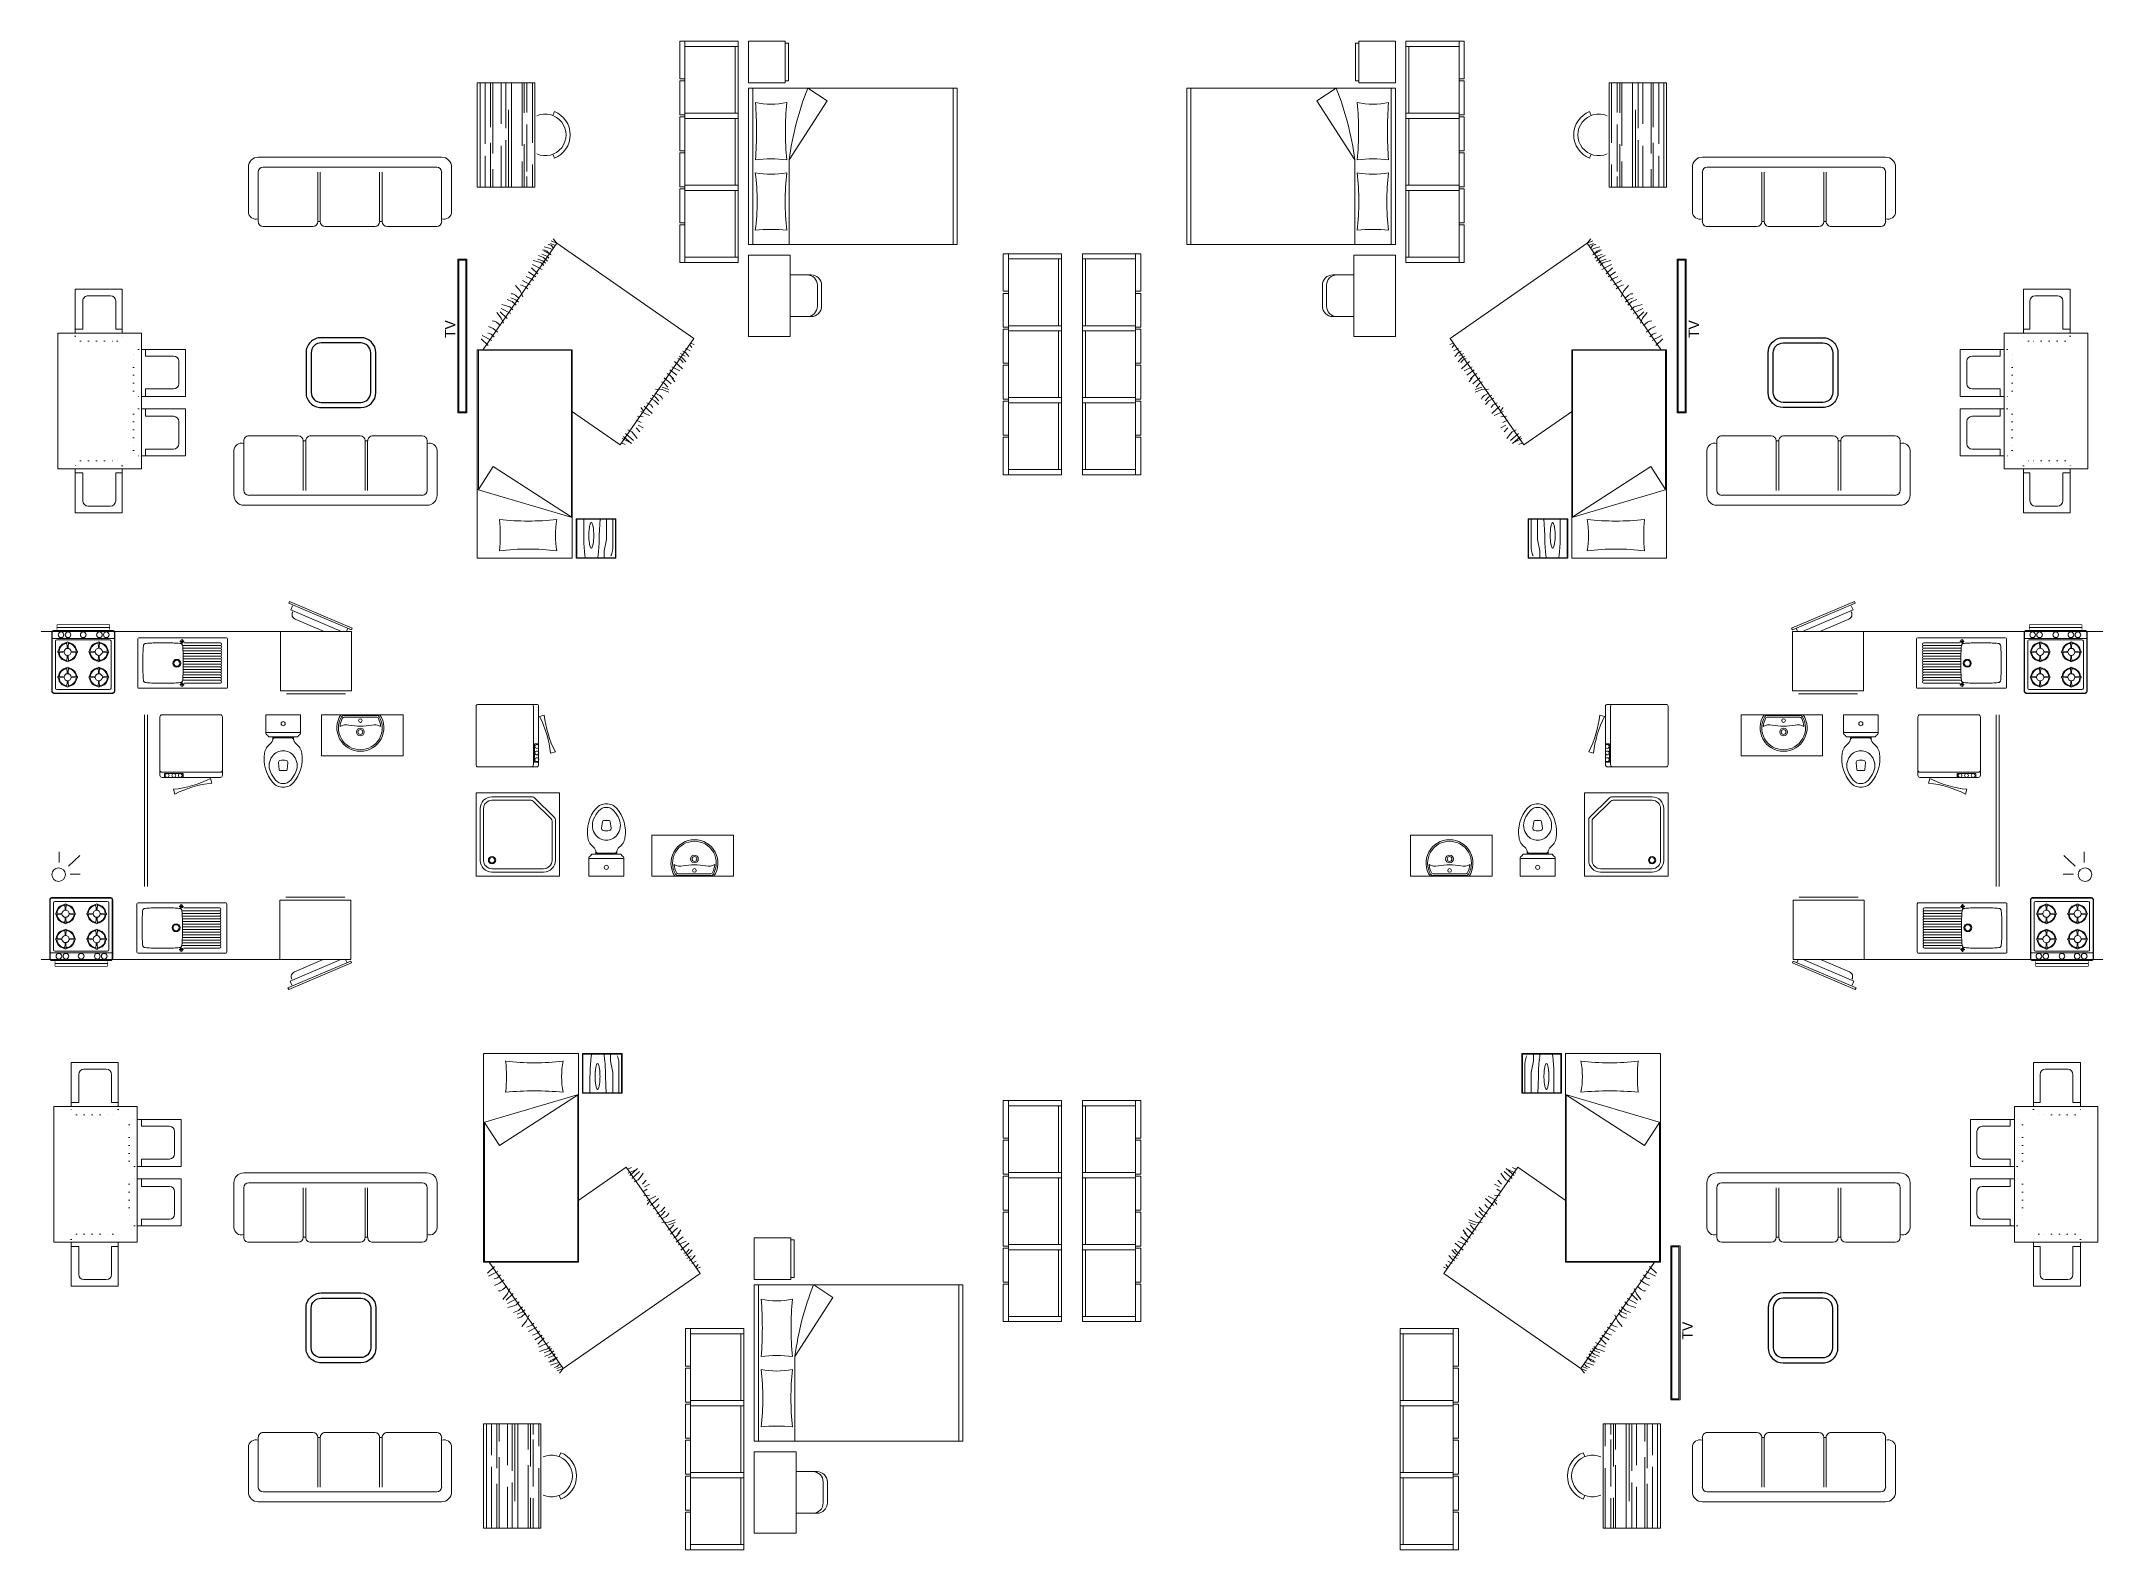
# Model space of a CAD drawing. Header units: centimetres. Extents: x 562865 to 1310255, y -148070 to 32737.
# Drawn here: x 608587 to 610563, y 17103 to 18549 of the extents above; entities that cross this region are included whole.
import ezdxf
from ezdxf.enums import TextEntityAlignment as Align

# ---------------------------------------------------------------- set-up
doc = ezdxf.new("R2010")
doc.units = ezdxf.units.CM
doc.header["$LTSCALE"] = 2.5
doc.linetypes.add('ACAD_ISO07W100', pattern=[3, 0, -3])
doc.layers.get('0').update_dxf_attribs({"color": 86})
doc.layers.add('iç ölçü', color=106, linetype='Continuous', lineweight=18)
doc.styles.add('PINAR', font='comic.ttf')

msp = doc.modelspace()

# ---------------------------------------------------------------- texts
at = {"layer": 'iç ölçü', "style": 'PINAR'}
for p in [(608983.5, 18273.4), (610175.6, 18273.4), (610169.6, 17313.4)]:
    msp.add_text('TV', height=10, rotation=90, dxfattribs=at).set_placement(p, align=Align.CENTER)

# ---------------------------------------------------------------- blocks, each defined once
blk = doc.blocks.new('Buzdlb')
at = {"linetype": 'Continuous'}
for p, q in [((-34, -61), (-34, -4)), ((-34, -4), (-34, -61)), ((28.3, -1), (-28.3, -1)), ((34, -4), (34, -61)), ((-33.3, -61), (-34, -61)), ((-34, -61), (-33.3, -61)), ((34, -61), (-33.3, -61)), ((34.8, -64.1), (-25.4, -89.7))]:
    blk.add_line(p, q, dxfattribs=at)
blk.add_line((-34, -61), (34, -61))
at = {"color": 8, "linetype": 'Continuous'}
for p, q in [((-26.2, -87.9), (34, -62.3)), ((-24.1, -81.6), (24.5, -61)), ((7.7, -61), (-19.9, -72.7)), ((30.1, -63.3), (29.1, -61)), ((34, -62.3), (34.8, -64.1)), ((-25.4, -89.7), (-26.2, -87.9)), ((-24.1, -81.6), (-22.4, -85.6))]:
    blk.add_line(p, q, dxfattribs=at)
at = {"linetype": 'Continuous'}
blk.add_lwpolyline([(34, -4), (-33.3, -4), (-34, -4), (-33.3, -4)], dxfattribs=at)
at = {"color": 8, "linetype": 'Continuous'}
blk.add_arc((-18, -77.3), 5, 113.0218, 209.5883, dxfattribs=at)
blk = doc.blocks.new('Firin-1')
for p, q in [((-26.8, -49.8), (-26.8, -4.8)), ((-25.5, -3.4), (25, -3.4)), ((26.3, -4.8), (26.3, -49.8)), ((-30.3, -52.6), (29.7, -52.6)), ((25, -51.2), (-25.5, -51.2))]:
    blk.add_line(p, q)
at = {"color": 8}
for p, q in [((-24.6, -14.6), (-19.1, -15)), ((-24.6, -16), (-19.1, -15.7)), ((-15.9, -6), (-15.6, -11.5)), ((-15.9, -24.6), (-15.6, -19.2)), ((-14.6, -6), (-14.9, -11.5)), ((-14.6, -24.6), (-14.9, -19.2)), ((-5.9, -14.6), (-11.4, -15)), ((-5.9, -16), (-11.4, -15.7)), ((5.3, -14.6), (10.7, -15)), ((5.3, -16), (10.7, -15.7)), ((13.9, -6), (14.2, -11.5)), ((13.9, -24.6), (14.2, -19.2)), ((15.2, -6), (14.9, -11.5)), ((15.2, -24.6), (14.9, -19.2)), ((23.9, -14.6), (18.4, -15)), ((23.9, -16), (18.4, -15.7)), ((-24.6, -38.9), (-19.1, -39.2)), ((-15.9, -30.3), (-15.6, -35.7)), ((-14.6, -30.3), (-14.9, -35.7)), ((-5.9, -38.9), (-11.4, -39.2)), ((5.3, -39.1), (10.7, -39.4)), ((13.9, -30.4), (14.2, -35.9)), ((15.2, -30.4), (14.9, -35.9)), ((23.9, -39.1), (18.4, -39.4)), ((-24.6, -40.3), (-19.1, -39.9)), ((-15.9, -48.9), (-15.6, -43.4)), ((-14.6, -48.9), (-14.9, -43.4)), ((-5.9, -40.3), (-11.4, -39.9)), ((5.3, -40.4), (10.7, -40.1)), ((13.9, -49.1), (14.2, -43.6)), ((15.2, -49.1), (14.9, -43.6)), ((23.9, -40.4), (18.4, -40.1))]:
    blk.add_line(p, q, dxfattribs=at)
at = {"const_width": 1.36}
blk.add_lwpolyline([(29.7, -2.1), (29.7, -58, -0.414214), (27.7, -60), (-28.2, -60, -0.414214), (-30.3, -58), (-30.3, -2.1, -0.414214), (-28.2, 0), (27.7, 0, -0.414214)], format="xyb", close=True, dxfattribs=at)
at = {"color": 8, "const_width": 0.682}
for points in [[(-25.5, -61), (-25.5, -65.1)], [(-25.5, -63), (25, -63)], [(-24.8, -65.8), (24.3, -65.8)], [(25, -65.1), (25, -61)]]:
    blk.add_lwpolyline(points, dxfattribs=at)
for points in [[(-25.5, -65.1, 0.414214), (-24.8, -65.8, 0.414214)], [(24.3, -65.8, 0.414214), (25, -65.1, 0.414214)]]:
    blk.add_lwpolyline(points, format="xyb", dxfattribs=at)
at = {"color": 8}
for centre, radius in [((-15.3, -15.3), 3.41), ((14.6, -15.3), 3.41), ((-15.3, -39.6), 3.41), ((14.6, -39.7), 3.41), ((-21.6, -56), 2.73), ((-14.9, -56), 2.73), ((-0.3, -56), 2.73), ((15.2, -56), 2.73), ((21.8, -56), 2.73)]:
    blk.add_circle(centre, radius, dxfattribs=at)
for centre, start, end in [((-25.5, -4.8), 90, 180), ((25, -4.8), 0, 90), ((-25.5, -49.8), 180, 270), ((25, -49.8), 270, 0)]:
    blk.add_arc(centre, 1.36, start, end)
for centre, radius, start, end in [((-23.7, -15.3), 1.12, 142.346, 217.654), ((-15.3, -15.3), 8.86, 94.2199, 175.7801), ((-15.3, -15.3), 8.86, 184.2199, 265.7801), ((-15.3, -15.3), 8.18, 94.2736, 175.7264), ((-15.3, -15.3), 8.18, 184.2736, 265.7264), ((-19.3, -15.3), 0.415, 304.85, 55.15), ((-15.3, -6.9), 1.12, 52.346, 127.654), ((-15.3, -11.2), 0.415, 214.85, 325.15), ((-15.3, -19.4), 0.415, 34.85, 145.15), ((-15.3, -15.3), 8.86, 4.2199, 85.7801), ((-15.3, -15.3), 8.18, 4.2736, 85.7264), ((-15.3, -15.3), 8.18, 274.2736, 355.7264), ((-15.3, -15.3), 8.86, 274.2199, 355.7801), ((-11.2, -15.3), 0.415, 124.85, 235.15), ((-6.8, -15.3), 1.12, 322.346, 37.654), ((6.1, -15.3), 1.12, 142.346, 217.654), ((14.6, -15.3), 8.86, 94.2199, 175.7801), ((14.6, -15.3), 8.86, 184.2199, 265.7801), ((14.6, -15.3), 8.18, 94.2736, 175.7264), ((14.6, -15.3), 8.18, 184.2736, 265.7264), ((10.5, -15.3), 0.415, 304.85, 55.15), ((14.6, -6.9), 1.12, 52.346, 127.654), ((14.6, -11.2), 0.415, 214.85, 325.15), ((14.6, -19.4), 0.415, 34.85, 145.15), ((14.6, -15.3), 8.86, 4.2199, 85.7801), ((14.6, -15.3), 8.18, 4.2736, 85.7264), ((14.6, -15.3), 8.18, 274.2736, 355.7264), ((14.6, -15.3), 8.86, 274.2199, 355.7801), ((18.7, -15.3), 0.415, 124.85, 235.15), ((23, -15.3), 1.12, 322.346, 37.654), ((-23.7, -39.6), 1.12, 142.346, 217.654), ((-15.3, -39.6), 8.86, 94.2199, 175.7801), ((-15.3, -39.6), 8.18, 94.2736, 175.7264), ((-19.3, -39.6), 0.415, 304.85, 55.15), ((-15.3, -23.8), 1.12, 232.346, 307.654), ((-15.3, -31.2), 1.12, 52.346, 127.654), ((-15.3, -35.5), 0.415, 214.85, 325.15), ((-15.3, -39.6), 8.86, 4.2199, 85.7801), ((-15.3, -39.6), 8.18, 4.2736, 85.7264), ((-11.2, -39.6), 0.415, 124.85, 235.15), ((-6.8, -39.6), 1.12, 322.346, 37.654), ((6.1, -39.7), 1.12, 142.346, 217.654), ((14.6, -39.7), 8.86, 94.2199, 175.7801), ((14.6, -39.7), 8.18, 94.2736, 175.7264), ((10.5, -39.7), 0.415, 304.85, 55.15), ((14.6, -23.8), 1.12, 232.346, 307.654), ((14.6, -31.3), 1.12, 52.346, 127.654), ((14.6, -35.7), 0.415, 214.85, 325.15), ((14.6, -39.7), 8.86, 4.2199, 85.7801), ((14.6, -39.7), 8.18, 4.2736, 85.7264), ((18.7, -39.7), 0.415, 124.85, 235.15), ((23, -39.7), 1.12, 322.346, 37.654), ((-15.3, -39.6), 8.86, 184.2199, 265.7801), ((-15.3, -39.6), 8.18, 184.2736, 265.7264), ((-15.3, -48), 1.12, 232.346, 307.654), ((-15.3, -43.7), 0.415, 34.85, 145.15), ((-15.3, -39.6), 8.86, 274.2199, 355.7801), ((-15.3, -39.6), 8.18, 274.2736, 355.7264), ((14.6, -39.7), 8.86, 184.2199, 265.7801), ((14.6, -39.7), 8.18, 184.2736, 265.7264), ((14.6, -48.2), 1.12, 232.346, 307.654), ((14.6, -43.8), 0.415, 34.85, 145.15), ((14.6, -39.7), 8.86, 274.2199, 355.7801), ((14.6, -39.7), 8.18, 274.2736, 355.7264)]:
    blk.add_arc(centre, radius, start, end, dxfattribs=at)
blk = doc.blocks.new('Evye-2')
for p, q in [((-37.5, -23), (-37.5, 23.5)), ((-36.5, 24.5), (47.5, 24.5)), ((3, 21), (7, 21)), ((5, 19), (5, 23)), ((48.5, -23), (48.5, 23.5)), ((5, -22.5), (5, -18.5)), ((-36.5, -24), (47.5, -24)), ((3, -20.5), (7, -20.5))]:
    blk.add_line(p, q)
at = {"color": 8}
for p, q in [((41.7, 16.9366), (5.5459, 16.9366)), ((41.7, 14.3766), (6, 14.3766)), ((41.7, 11.8166), (6, 11.8166)), ((41.7, 9.2566), (6, 9.2566)), ((41.7, 6.6966), (6.0519, 6.6966)), ((41.7, 4.1366), (6.0917, 4.1366)), ((41.7, 1.5766), (6.1117, 1.5766)), ((7, 19.5), (41.7, 19.5)), ((42.9, 18.3), (42.9, 18.1366)), ((42.9, 15.7366), (42.9, 15.5766)), ((42.9, 13.1766), (42.9, 13.0166)), ((42.9, 10.6166), (42.9, 10.4566)), ((42.9, 8.0566), (42.9, 7.8966)), ((42.9, 5.4966), (42.9, 5.3366)), ((42.9, 2.9366), (42.9, 2.7766)), ((42.9, 0.3766), (42.9, 0.2166)), ((41.7, -16.3434), (5.5602, -16.3434)), ((41.7, -8.6634), (6, -8.6634)), ((41.7, -11.2234), (6, -11.2234)), ((41.7, -13.7834), (6, -13.7834)), ((41.7, -6.1034), (6.0537, -6.1034)), ((41.7, -3.5434), (6.0928, -3.5434)), ((41.7, -0.9834), (6.1121, -0.9834)), ((7, -19), (41.7, -19)), ((42.9, -2.1834), (42.9, -2.3434)), ((42.9, -4.7434), (42.9, -4.9034)), ((42.9, -7.3034), (42.9, -7.4634)), ((42.9, -9.8634), (42.9, -10.0234)), ((42.9, -12.4234), (42.9, -12.5834)), ((42.9, -14.9834), (42.9, -15.1434)), ((42.9, -17.5434), (42.9, -17.8))]:
    blk.add_line(p, q, dxfattribs=at)
for centre, radius in [((5, 21), 1.5), ((0, 0), 3.75), ((0, 0), 2.9), ((5, -20.5), 1.5)]:
    blk.add_circle(centre, radius)
for centre, radius, start, end in [((-36.5, 23.5), 1, 90, 180), ((47.5, 23.5), 1, 0, 90), ((299.8725, 0.2501), 332.4869, 178.626321, 180.000028), ((299.8725, 0.2498), 332.4869, 179.999972, 181.373679), ((134.2205, 4.2225), 166.7873, 176.686806, 178.626337), ((34.8012, 9.9778), 67.2016, 174.430498, 176.686733), ((-29.5, 16.5), 2.5831, 90, 180), ((-22.9779, -47.8015), 67.2017, 93.313256, 95.56949), ((-17.2225, -147.2206), 166.7873, 91.373663, 93.313194), ((-13.2502, -312.8726), 332.4869, 89.999972, 91.373679), ((-13.2498, -312.8726), 332.4869, 88.626321, 90.000028), ((-9.2775, -147.2206), 166.7873, 86.686806, 88.626337), ((-3.5221, -47.8011), 67.2014, 84.430506, 86.686741), ((3, 16.5), 2.5831, 0, 90), ((-61.3012, 9.9779), 67.2016, 3.313246, 5.569481), ((-160.7205, 4.2225), 166.7873, 1.373663, 3.313194), ((-326.3726, 0.2498), 332.4869, 358.626321, 0.000028), ((-326.3725, 0.2501), 332.4869, 359.999972, 1.373679), ((134.2205, -3.7226), 166.7873, 181.373663, 183.313194), ((34.8012, -9.4779), 67.2015, 183.313269, 185.569504), ((-29.5, -16), 2.5831, 180, 270), ((-22.9779, 48.3014), 67.2017, 264.43051, 266.686744), ((-17.2225, 147.7205), 166.7873, 266.686806, 268.626337), ((-13.2502, 313.3725), 332.4869, 268.626321, 270.000028), ((-13.2498, 313.3725), 332.4869, 269.999972, 271.373679), ((-9.2775, 147.7205), 166.7873, 271.373663, 273.313194), ((-3.5221, 48.301), 67.2014, 273.313238, 275.569472), ((3, -16), 2.5831, 270, 0), ((-61.3012, -9.478), 67.2015, 354.430518, 356.686753), ((-160.7205, -3.7226), 166.7873, 356.686806, 358.626337), ((-36.5, -23), 1, 180, 270), ((47.5, -23), 1, 270, 0)]:
    blk.add_arc(centre, radius, start, end)
for centre, start, end in [((41.7, 18.3), 0, 90), ((41.7, 18.1366), 270, 0), ((41.7, 15.7366), 0, 90), ((41.7, 15.5766), 270, 0), ((41.7, 13.1766), 0, 90), ((41.7, 13.0166), 270, 0), ((41.7, 10.6166), 0, 90), ((41.7, 10.4566), 270, 0), ((41.7, 8.0566), 0, 90), ((41.7, 7.8966), 270, 0), ((41.7, 5.4966), 0, 90), ((41.7, 5.3366), 270, 0), ((41.7, 2.9366), 0, 90), ((41.7, 2.7766), 270, 0), ((41.7, 0.3766), 0, 90), ((41.7, 0.2166), 270, 0), ((41.7, -2.1834), 0, 90), ((41.7, -2.3434), 270, 0), ((41.7, -4.7434), 0, 90), ((41.7, -4.9034), 270, 0), ((41.7, -7.3034), 0, 90), ((41.7, -7.4634), 270, 0), ((41.7, -9.8634), 0, 90), ((41.7, -10.0234), 270, 0), ((41.7, -12.4234), 0, 90), ((41.7, -12.5834), 270, 0), ((41.7, -14.9834), 0, 90), ((41.7, -15.1434), 270, 0), ((41.7, -17.5434), 0, 90), ((41.7, -17.8), 270, 0)]:
    blk.add_arc(centre, 1.2, start, end, dxfattribs=at)
blk = doc.blocks.new('Klozet-1')
for p, q in [((16.75, 0), (-16.75, 0)), ((16.75, -17.5), (16.75, 0)), ((-16.75, -17.5), (-16.75, 0)), ((0, -17), (-16.75, -17)), ((0, -17), (16.75, -17)), ((0, -21), (-13.8398, -21)), ((-10, -23), (-10, -21)), ((-8.0157, -22.0272), (0, -22.0272)), ((0, -21), (13.8397, -21)), ((8.0156, -22.0272), (0, -22.0272)), ((10, -23), (10, -21)), ((-3.7475, -52.5499), (-4.5772, -46.068)), ((0, -53.5), (-2.7488, -53.5)), ((0, -53.5), (2.7487, -53.5)), ((3.7475, -52.5499), (4.5771, -46.068))]:
    blk.add_line(p, q)
for centre, radius, start, end in [((-14.75, -17.5), 2, 180, 245.214224), ((-16.6366, -21.5854), 2.5, 21.212156, 65.214224), ((0, -8.5), 2, 90, 270), ((0, -8.5), 2, 270, 90), ((16.6365, -21.5854), 2.5, 114.785776, 158.787844), ((14.75, -17.5), 2, 294.785776, 0), ((16.7492, -42.2359), 35, 171.135952, 220.418686), ((-4, -39), 14, 126.869898, 171.135952), ((-13.8398, -20.5), 0.5, 201.212156, 270), ((-16, -23), 6, 306.869898, 0), ((0, -47.5), 13, 90, 142.16423), ((-8.0157, -24.0272), 2, 90, 176.416678), ((0, -47.5), 13, 37.83577, 90), ((8.0156, -24.0272), 2, 3.583322, 90), ((-16.7492, -42.2359), 35, 319.581314, 8.864048), ((16, -23), 6, 180, 233.130102), ((4, -39), 14, 8.864048, 53.130102), ((13.8397, -20.5), 0.5, 270, 338.787844), ((1.5795, -48.7268), 15, 142.16423, 203.165473), ((16.7492, -42.2359), 31.5, 203.165473, 220.418686), ((-2.5933, -45.8141), 2, 103.10266, 187.293703), ((-2.7488, -52.5), 1, 182.862405, 270), ((0.8071, -60.4236), 17, 92.721352, 103.10266), ((-0.8072, -60.4236), 17, 76.89734, 87.278648), ((2.7487, -52.5), 1, 270, 357.137595), ((2.5933, -45.8141), 2, 352.706297, 76.89734), ((-16.7492, -42.2359), 31.5, 319.581314, 336.834527), ((-1.5796, -48.7268), 15, 336.834527, 37.83577), ((0, -56.5), 13, 220.418686, 270), ((0, -56.5), 9.5, 220.418686, 270), ((0, -56.5), 9.5, 270, 319.581314), ((0, -56.5), 13, 270, 319.581314)]:
    blk.add_arc(centre, radius, start, end)
blk = doc.blocks.new('Lav-1')
for p, q in [((-18.7083, 0), (18.7083, 0)), ((-15.105, -2.2), (0, -2.2)), ((15.105, -2.2), (0, -2.2))]:
    blk.add_line(p, q)
at = {"color": 8}
for p in [(-15.9925, -0.7), (15.9925, -0.7)]:
    blk.add_line(p, (0, -0.7), dxfattribs=at)
for centre, radius, start, end in [((0, -12.5), 22.5, 146.251011, 270), ((0, -12.5), 22.5, 270, 33.748989), ((0, -12.5), 19.5, 152.688782, 175.764074), ((-13.5377, -21.504), 12, 77.387843, 119.499625), ((-15.105, -4.7), 2.5, 90, 152.688782), ((0, 39), 50, 257.387843, 270), ((0, 39), 50, 270, 282.612157), ((13.5377, -21.504), 12, 60.500375, 102.612157), ((15.105, -4.7), 2.5, 27.311218, 90), ((0, -12.5), 19.5, 4.235926, 27.311218)]:
    blk.add_arc(centre, radius, start, end)
for centre, radius, start, end in [((0, -12.5), 21, 149.821029, 270), ((-15.9925, -3.2), 2.5, 90, 149.821029), ((0, -16.5), 3.75, 90, 270), ((0, -16.5), 2.3, 90, 270), ((0, -5.5), 1.75, 90, 270), ((0, -12.5), 21, 270, 30.178971), ((0, -5.5), 1.75, 270, 90), ((0, -16.5), 3.75, 270, 90), ((0, -16.5), 2.3, 270, 90), ((15.9925, -3.2), 2.5, 30.178971, 90)]:
    blk.add_arc(centre, radius, start, end, dxfattribs=at)
blk = doc.blocks.new('C.Mak')
at = {"color": 8}
for p, q in [((25.7, -56.1), (8.1, -56.1)), ((8.1, -56.1), (8.1, -59.3)), ((25.7, -59.3), (25.7, -56.1))]:
    blk.add_line(p, q, dxfattribs=at)
blk.add_lwpolyline([(-27.7, 0, 0.414214), (-29.7, -2), (-29.7, -58, 0.414214), (-27.7, -60), (28.2, -60, 0.414214), (30.3, -58), (30.3, -2, 0.414214), (28.2, 0)], format="xyb", close=True)
blk.add_lwpolyline([(-29.7, -53, 0.414214), (-27.7, -55), (28.2, -55, 0.414214), (30.3, -53)], format="xyb")
blk.add_lwpolyline([(15.9, -76), (17.2, -71.4, -0.091234), (-18.2, -60.9), (-19.5, -65.4, -0.091234)], format="xyb", close=True, dxfattribs=at)
for centre in [(10.7, -58.2), (16.9, -58.2), (23.3, -58.2)]:
    blk.add_circle(centre, 1.82, dxfattribs=at)
blk = doc.blocks.new('Dus')
for p, q in [((40, 0), (-40, 0)), ((-40, 0), (-40, -80)), ((40, -80), (40, 0)), ((-35.1213, -23.8298), (-16.1702, -4.8786)), ((24.8, -4), (-14.0488, -4)), ((36, -64.8), (36, -15.2)), ((-36, -25.9511), (-36, -64.8)), ((-24.8, -76), (24.8, -76)), ((-40, -80), (40, -80))]:
    blk.add_line(p, q)
at = {"color": 8}
for p, q in [((-31.9213, -25.1553), (-14.8447, -8.0786)), ((24.8, -7.2), (-12.7233, -7.2)), ((32.8, -64.8), (32.8, -15.2)), ((-32.8, -27.2766), (-32.8, -64.8)), ((-24.8, -72.8), (24.8, -72.8))]:
    blk.add_line(p, q, dxfattribs=at)
for radius in [3.5, 2.6]:
    blk.add_circle((24.7, -64.7), radius, dxfattribs=at)
for centre, radius, start, end in [((-14.0488, -7), 3, 90, 135), ((24.8, -15.2), 11.2, 0, 90), ((-33, -25.9511), 3, 135, 180), ((-24.8, -64.8), 11.2, 180, 270), ((24.8, -64.8), 11.2, 270, 0)]:
    blk.add_arc(centre, radius, start, end)
for centre, radius, start, end in [((-12.7233, -10.2), 3, 90, 135), ((24.8, -15.2), 8, 0, 90), ((-29.8, -27.2766), 3, 135, 180), ((-24.8, -64.8), 8, 180, 270), ((24.8, -64.8), 8, 270, 0)]:
    blk.add_arc(centre, radius, start, end, dxfattribs=at)
blk = doc.blocks.new('A$C3A3D5CC0')
at = {"color": 33}
for p, q in [((0, 9.5), (0, 185.2)), ((9.5, 194.7), (52.3, 194.7)), ((52.3, 0), (9.5, 0))]:
    blk.add_line(p, q, dxfattribs=at)
for p, q in [((9.5, 14.2), (9.5, 180.5)), ((14.2, 185.2), (61.7, 185.2)), ((66.5, 180.5), (66.5, 133)), ((61.7, 128.2), (14.2, 128.2)), ((14.2, 125.9), (61.7, 125.9)), ((61.7, 128.2), (61.7, 125.9)), ((66.5, 121.1), (66.5, 73.6)), ((9.5, 14.2), (9.5, 61.7)), ((61.7, 68.9), (14.2, 68.9)), ((14.2, 66.5), (61.7, 66.5)), ((61.7, 68.9), (61.7, 66.5)), ((66.5, 61.7), (66.5, 14.2)), ((61.7, 9.5), (14.2, 9.5))]:
    blk.add_line(p, q)
for centre, radius, start, end in [((9.5, 185.2), 9.5, 90, 180), ((52.3, 187.6), 7.12, 340.5288, 90), ((9.5, 9.5), 9.5, 180, 270), ((52.3, 7.1), 7.12, 270, 19.4712)]:
    blk.add_arc(centre, radius, start, end, dxfattribs=at)
for centre, start, end in [((14.2, 180.5), 90, 180), ((61.7, 180.5), 360, 90), ((61.7, 133), 270, 0), ((61.7, 121.1), 360, 90), ((61.7, 73.6), 270, 0), ((61.7, 61.7), 360, 90), ((14.2, 14.2), 180, 270), ((61.7, 14.2), 270, 0)]:
    blk.add_arc(centre, 4.75, start, end)
blk = doc.blocks.new('A$C7BC649DF')
at = {"color": 33}
for p, q in [((60.5, 214.3), (105.5, 214.3)), ((60.5, 176.1), (60.5, 214.3)), ((105.5, 214.3), (105.5, 176.1)), ((0, 159.7), (0, 114.7)), ((38.2, 159.7), (0, 159.7)), ((122.2, 172.2), (42.2, 172.2)), ((42.2, 42.2), (42.2, 172.2)), ((122.2, 172.2), (122.2, 42.2)), ((0, 114.7), (38.2, 114.7)), ((0, 57.8), (0, 102.8)), ((0, 102.8), (38.2, 102.8)), ((38.2, 57.8), (0, 57.8)), ((122.2, 42.2), (42.2, 42.2)), ((60.5, 38.2), (60.5, 0)), ((105.5, 0), (105.5, 38.2)), ((60.5, 0), (105.5, 0))]:
    blk.add_line(p, q, dxfattribs=at)
for p, q in [((66.8, 176.1), (66.8, 203)), ((71.8, 208), (93.3, 208)), ((98.3, 203), (98.3, 176.1)), ((38.2, 159.7), (38.2, 153.3)), ((38.2, 159.7), (42.2, 159.7)), ((60.5, 176.1), (66.8, 176.1)), ((60.5, 176.1), (60.5, 172.2)), ((98.3, 176.1), (105.5, 176.1)), ((105.5, 176.1), (105.5, 172.2)), ((6.3, 148.3), (6.3, 126.4)), ((38.2, 153.3), (11.3, 153.3)), ((11.3, 121.9), (38.2, 121.9)), ((38.2, 121.9), (38.2, 114.7)), ((38.2, 114.7), (42.2, 114.7)), ((38.2, 95.6), (38.2, 102.8)), ((38.2, 102.8), (42.2, 102.8)), ((6.3, 69.1), (6.3, 90.6)), ((11.3, 95.6), (38.2, 95.6)), ((38.2, 64.1), (11.3, 64.1)), ((38.2, 57.8), (38.2, 64.1)), ((38.2, 57.8), (42.2, 57.8)), ((60.5, 38.2), (60.5, 42.2)), ((105.5, 38.2), (105.5, 42.2)), ((60.5, 38.2), (66.8, 38.2)), ((66.8, 38.2), (66.8, 11.3)), ((98.3, 11.3), (98.3, 38.2)), ((98.3, 38.2), (105.5, 38.2)), ((71.8, 6.3), (93.3, 6.3))]:
    blk.add_line(p, q)
at = {"linetype": 'ACAD_ISO07W100'}
for p, q in [((60.5, 169.4), (60.5, 172.2)), ((100.5, 164.4), (65.5, 164.4)), ((105.5, 172.2), (105.5, 169.4)), ((49.9, 119.7), (49.9, 154.7)), ((49.9, 97.8), (49.9, 62.8)), ((100.5, 49.9), (65.5, 49.9))]:
    blk.add_line(p, q, dxfattribs=at)
for centre, start, end in [((71.8, 203), 90, 180), ((93.3, 203), 0, 90), ((11.3, 148.3), 90, 180), ((11.3, 126.9), 180, 270), ((11.3, 90.6), 90, 180), ((11.3, 69.1), 180, 270), ((71.8, 11.3), 180, 270), ((93.3, 11.3), 270, 0)]:
    blk.add_arc(centre, 5, start, end)
for centre, start, end in [((44.9, 154.7), 0, 90), ((65.5, 169.4), 180, 270), ((100.5, 169.4), 270, 0), ((44.9, 119.7), 270, 0), ((44.9, 97.8), 0, 90), ((44.9, 62.8), 270, 0), ((65.5, 44.9), 90, 180), ((100.5, 44.9), 0, 90)]:
    blk.add_arc(centre, 5, start, end, dxfattribs=at)
blk = doc.blocks.new('A$C355D1F9A')
for p, q in [((0, 0), (0, 212)), ((56, 212), (0, 212)), ((51, 207), (0, 207)), ((3, 143), (3, 207)), ((51, 212), (51, 0)), ((56, 176), (56, 212)), ((51, 176), (56, 176)), ((51, 174), (56, 174)), ((56, 141.5), (56, 174)), ((51, 143), (0, 143)), ((51, 141.5), (56, 141.5)), ((51, 139.5), (56, 139.5)), ((56, 139.5), (56, 107)), ((51, 138), (0, 138)), ((3, 138), (3, 74)), ((51, 107), (56, 107)), ((51, 105), (56, 105)), ((56, 105), (56, 72.5)), ((0, 74), (51, 74)), ((0, 69), (51, 69)), ((3, 69), (3, 5)), ((51, 72.5), (56, 72.5)), ((51, 70.5), (56, 70.5)), ((56, 70.5), (56, 38)), ((51, 38), (56, 38)), ((51, 36), (56, 36)), ((56, 36), (56, 0)), ((51, 5), (0, 5)), ((56, 0), (0, 0))]:
    blk.add_line(p, q)
blk = doc.blocks.new('Yatak-1b')
for p, q in [((-41.8, 200), (-41.8, 162)), ((-3.8, 200), (-41.8, 200)), ((-41.3, 199.5), (-41.3, 162.5)), ((-4.3, 199.5), (-41.3, 199.5)), ((-4.3, 162.5), (-4.3, 199.5)), ((-3.8, 162), (-3.8, 200)), ((91, 200), (0, 200)), ((0, 200), (0, 0)), ((91, 135.5), (91, 200)), ((-3.8, 162), (-41.8, 162)), ((-41.3, 162.5), (-4.3, 162.5)), ((91, 135.5), (91, 0)), ((91, 0), (0, 0))]:
    blk.add_line(p, q)
at = {"color": 33}
for p, q in [((-30.6, 192.9), (-30.6, 200)), ((-38.8, 190.3), (-38.5, 192.7)), ((-38.8, 162), (-38.8, 190.3)), ((-32.8, 181.9), (-30.6, 192.9)), ((-32.8, 162), (-32.8, 181.9)), ((-25.9, 178.1), (-26.6, 162)), ((-18.3, 190.4), (-18.9, 190)), ((-17.6, 190), (-18.3, 190.4)), ((-11, 178.1), (-11, 162)), ((-18.9, 166.1), (-18.3, 165.7)), ((-18.3, 165.7), (-17.6, 166.1)), ((0, 160.9), (75.7, 111.9)), ((0, 160.9), (91, 134)), ((75.7, 111.9), (90, 133.9))]:
    blk.add_line(p, q, dxfattribs=at)
at = {"color": 8}
for p, q in [((0.6, 160.8), (0.6, 0)), ((90, 0), (90, 133.9)), ((-59.2, 81.3), (-62.1, 85.2)), ((-57.1, 78.8), (-59.2, 81.3)), ((-51.1, 80.3), (-58.6, 87.1)), ((-49.2, 83.1), (-56.7, 89.9)), ((-47.7, 85.2), (-56.1, 89.2)), ((-47.1, 89.2), (-50.8, 90.9)), ((-69, 54.3), (-76.7, 61.2)), ((-65.8, 59.2), (-74.2, 63.2)), ((-62.5, 63.9), (-68, 64.3)), ((-63.3, 72.4), (-67.9, 74.9)), ((-61.6, 67.5), (-65.9, 69.9)), ((-61.3, 74.9), (-64.7, 78.7)), ((-53.4, 77), (-57.1, 78.8)), ((-86.1, 38.3), (-92.5, 40.6)), ((-85.8, 45.7), (-86.5, 47.4)), ((-83.9, 43.9), (-85.8, 45.7)), ((-79.6, 41.6), (-83.9, 43.9)), ((-79.5, 45.2), (-83, 48.9)), ((-79.3, 49), (-82.8, 52.7)), ((-76.7, 43.6), (-79.5, 45.2)), ((-74.7, 46.5), (-79.3, 49)), ((-75.2, 52.8), (-77.2, 55.3)), ((-71.5, 51.1), (-75.2, 52.8)), ((-65.8, 55.3), (-68.7, 59.3)), ((-95.4, 16.6), (-103.2, 20.3)), ((-93.5, 19.3), (-100.4, 24.3)), ((-95.3, 27), (-98.2, 30.9)), ((-93.4, 24.3), (-96.9, 28)), ((-88.2, 26.9), (-94.8, 32.8)), ((-91, 23), (-93.4, 24.3)), ((-86.1, 35.9), (-92.6, 38.1)), ((-88, 32.1), (-91.5, 35.8)), ((-85.6, 30.8), (-88, 32.1)), ((-79.9, 37.9), (-86.1, 38.3)), ((-108.6, -1.3), (-112.9, 1)), ((-108.4, 2.7), (-111.9, 6.4)), ((-105.4, 7.9), (-108.9, 11.7)), ((-106, 1.3), (-108.4, 2.7)), ((-103.7, 3.6), (-108.3, 6.1)), ((-104.2, 9.9), (-106.2, 12.4)), ((-98, 11.4), (-105.7, 18.3)), ((-102.5, 6.3), (-105.4, 7.9)), ((-101.1, 8.4), (-104.2, 9.9)), ((90, 0.6), (0, 0.6)), ((-113.5, -6.1), (-116.8, -4.8)), ((-112.7, -4.6), (-114.7, -2.1)), ((71.7, -16.8), (75.7, -20.2)), ((74.9, -12.2), (77.8, -15)), ((77.2, -8.9), (86.2, -13.5)), ((77.8, -15), (80.9, -16.1)), ((80.5, -4), (87.2, -10.5)), ((56.8, -38.1), (59.8, -41)), ((59, -34.7), (68.1, -39.5)), ((62.5, -30), (69.2, -36.4)), ((65.8, -25.3), (68, -30.3)), ((68, -30.3), (72.4, -35.6)), ((68.8, -23.1), (72.5, -26.3)), ((72.5, -26.3), (74.9, -27.4)), ((74.9, -27.4), (76.7, -27.6)), ((75.7, -20.2), (80.4, -22.2)), ((42.7, -58.4), (44.8, -60.2)), ((47.4, -50.6), (50, -56.3)), ((50, -56.3), (54.3, -61.5)), ((50.8, -49), (54.5, -52.3)), ((51.6, -45.6), (54.1, -47.8)), ((53.7, -42.8), (57.6, -46.2)), ((54.1, -47.8), (58.8, -49.7)), ((54.5, -52.3), (56.8, -53.4)), ((56.8, -53.4), (58.6, -53.5)), ((57.6, -46.2), (62.4, -48.1)), ((59.8, -41), (62.9, -42)), ((62.9, -42), (67.6, -43.4)), ((28.9, -76.9), (38, -81.6)), ((32.9, -72.6), (39.1, -78.6)), ((34.8, -69.8), (41.9, -74.5)), ((37.3, -66.2), (39.4, -68)), ((39.4, -68), (44.1, -70)), ((40, -62.3), (47.8, -66.3)), ((44.8, -60.2), (49.5, -62.2)), ((17.9, -97.4), (20.3, -100.1)), ((19, -96.1), (22.1, -97.2)), ((20.1, -90.9), (27.3, -94.6)), ((20.7, -91.2), (24.4, -94.4)), ((22.1, -97.2), (26.8, -98.6)), ((22.3, -87.8), (24.4, -89.6)), ((23.6, -84.9), (27.5, -88.3)), ((24.4, -89.6), (29.1, -91.6)), ((24.4, -94.4), (26.7, -95.5)), ((25.8, -82.8), (28.2, -85)), ((26.7, -95.5), (28.5, -95.6)), ((27.2, -80.7), (29.7, -83.1)), ((27.5, -88.3), (32.2, -90.3)), ((28.2, -85), (33, -86.9)), ((29.7, -83.1), (32.8, -84.1)), ((32.8, -84.1), (37.5, -85.5)), ((14.7, -102), (20.3, -104.2)), ((14.7, -102), (18.2, -106.4)), ((16, -99.9), (20.8, -101.9)), ((20.3, -100.1), (22.9, -100.8)), ((22.9, -100.8), (23, -100.9))]:
    blk.add_line(p, q, dxfattribs=at)
at = {"color": 33}
blk.add_lwpolyline([(0.6, 58.9), (-45.8, 91.2), (-116.6, -10.7), (14.7, -102), (85.5, -0.1), (84.5, 0.6)], dxfattribs=at)
for centre, radius, start, end in [((-23.6, 191.2), 15, 154.0085, 174.2856), ((56.8, 185.9), 82.3, 170.1544, 174.0179), ((-94.2, 185.9), 82.8, 5.9821, 9.7958), ((131.9, 178.1), 157.8, 174.0179, 180), ((45.8, 178.1), 66.4, 175.5996, 180), ((45.8, 178.1), 66.4, 180, 184.4003), ((13.8, 180.5), 34.3, 169.4757, 175.5997), ((-5.9, 184.2), 14.2, 155.8434, 169.4757), ((-30.6, 184.2), 14.2, 10.5243, 24.1566), ((-50.4, 180.5), 34.3, 4.4004, 10.5243), ((-82.3, 178.1), 66.4, 0, 4.4003), ((-82.3, 178.1), 66.4, 355.5996, 0), ((-169.3, 178.1), 158.3, 0, 5.9821), ((-66.7, 177.9), 82.9, 349.5741, 10.4259), ((42.3, 412.2), 221.1, 262.855, 277.145), ((205.7, 177.9), 136.7, 173.6991, 186.3009), ((13.8, 175.6), 34.3, 184.4004, 190.5243), ((-5.9, 171.9), 14.2, 190.5243, 204.1566), ((-30.6, 171.9), 14.2, 335.8434, 349.4757), ((-50.4, 175.6), 34.3, 349.4757, 355.5997), ((42.3, -95), 259.3, 83.9124, 96.0876)]:
    blk.add_arc(centre, radius, start, end, dxfattribs=at)
blk = doc.blocks.new('Table-4')
at = {"color": 33}
for p, q in [((-18.6, 72.5), (-22.3, 73.9)), ((18.6, 72.5), (22.3, 73.9)), ((-50, 0), (-50, 55)), ((-50, 55), (50, 55)), ((50, 55), (50, 0)), ((50, 0), (-50, 0))]:
    blk.add_line(p, q, dxfattribs=at)
at = {"color": 8}
for p, q in [((-50, 53), (7.5, 53)), ((-50, 47.4), (-21.3, 47.4)), ((-50, 45), (-21, 45)), ((-49.5, 42.9), (10.5, 42.9)), ((-10, 47.4), (35, 47.4)), ((9, 45), (50, 45)), ((25.5, 42.9), (50, 42.9)), ((28.5, 53), (50, 53)), ((39.9, 47.4), (50, 47.4)), ((-50, 32.9), (50, 32.9)), ((-50, 27.4), (-6.3, 27.4)), ((-50, 22.8), (-10.5, 22.8)), ((-24, 30), (50, 30)), ((5, 27.4), (50, 27.4)), ((10.5, 22.8), (50, 22.8)), ((-50, 15), (18, 15)), ((-50, 12.8), (-7.5, 12.8)), ((-50, 7.5), (8.7, 7.5)), ((-50, 2.7), (49.5, 2.7)), ((7.5, 12.8), (50, 12.8)), ((20, 7.5), (50, 7.5)), ((33, 15), (50, 15))]:
    blk.add_line(p, q, dxfattribs=at)
at = {"color": 33}
blk.add_arc((0, 65.1), 24, 21.5068, 158.4932, dxfattribs=at)
at = {"color": 0}
blk.add_arc((0, 65.1), 20, 336.3107, 203.6893, dxfattribs=at)
blk = doc.blocks.new('A$C5B622B99')
for p, q in [((0, 200), (40, 200)), ((0, 165), (0, 200)), ((40, 165), (40, 200)), ((205, 200), (283, 200)), ((205, 160), (205, 200)), ((283, 160), (283, 200)), ((45, 143.2), (45, 196)), ((195, 161), (195, 196)), ((0, 165), (40, 165)), ((205, 160), (283, 160)), ((45, 0), (45, 4)), ((195, 4), (195, 0)), ((195, 0), (45, 0))]:
    blk.add_line(p, q)
at = {"color": 42}
for p, q in [((2, 161.8), (2, 165)), ((38, 161.8), (2, 161.8)), ((38, 165), (38, 161.8)), ((57.1, 124.7), (113.8, 161)), ((195, 161), (113.8, 161)), ((195, 161), (195, 4)), ((224, 160), (224, 140)), ((264, 160), (264, 140)), ((57.1, 124.7), (45, 143.1)), ((45, 4), (45, 143.1)), ((234, 134), (254, 134)), ((234, 130), (254, 130)), ((195, 4), (45, 4))]:
    blk.add_line(p, q, dxfattribs=at)
blk.add_lwpolyline([(45, 200), (195, 200), (195, 196), (45, 196)], close=True)
for centre, radius, start, end in [((-12.2, 178.5), 72.6, 348.068, 11.932), ((86.3, 527.8), 335.5, 265.2981, 274.7019), ((224.4, 178.5), 111.7, 172.2808, 187.7192), ((153.7, 412.9), 221.1, 262.855, 277.145), ((44.7, 178.5), 82.9, 349.5741, 10.4259), ((317.1, 178.5), 136.7, 173.6991, 186.3009), ((86.3, -141.4), 306.1, 84.846, 95.154), ((153.7, -94.4), 259.3, 83.9124, 96.0876), ((195, 161), 0.005, 270, 0), ((45, 143.2), 0.005, 180, 292.0158)]:
    blk.add_arc(centre, radius, start, end)
for centre, radius, start, end in [((147.5, -110.3), 273.4, 97.0858, 112.0158), ((234, 144), 10, 180, 270), ((234, 140), 10, 180, 270), ((254, 144), 10, 270, 0), ((254, 140), 10, 270, 0)]:
    blk.add_arc(centre, radius, start, end, dxfattribs=at)

# ---------------------------------------------------------------- linework, layer by layer
at = {"color": 33}
for points in [[(608840.4, 18212.7, 0.414214), (608854.9, 18198.2), (608892.9, 18198.2, 0.413154), (608907.4, 18212.6), (608907.4, 18250.7, 0.413154), (608892.9, 18265.2), (608854.9, 18265.2, 0.414214), (608840.4, 18250.7)], [(608845.4, 18212.7, 0.414214), (608854.9, 18203.2), (608892.9, 18203.2, 0.412904), (608902.4, 18212.6), (608902.4, 18250.7, 0.412904), (608892.9, 18260.2), (608854.9, 18260.2, 0.414214), (608845.4, 18250.7)], [(610308.8, 18212.7, -0.414214), (610294.3, 18198.2), (610256.3, 18198.2, -0.413154), (610241.8, 18212.6), (610241.8, 18250.7, -0.413154), (610256.3, 18265.2), (610294.3, 18265.2, -0.414214), (610308.8, 18250.7)], [(610303.8, 18212.7, -0.414214), (610294.3, 18203.2), (610256.3, 18203.2, -0.412904), (610246.8, 18212.6), (610246.8, 18250.7, -0.412904), (610256.3, 18260.2), (610294.3, 18260.2, -0.414214), (610303.8, 18250.7)], [(608840.4, 17335, -0.414214), (608854.9, 17349.5), (608892.9, 17349.5, -0.413154), (608907.4, 17335.1), (608907.4, 17297, -0.413154), (608892.9, 17282.5), (608854.9, 17282.5, -0.414214), (608840.4, 17297)], [(610308.8, 17335, 0.414214), (610294.3, 17349.5), (610256.3, 17349.5, 0.413154), (610241.8, 17335.1), (610241.8, 17297, 0.413154), (610256.3, 17282.5), (610294.3, 17282.5, 0.414214), (610308.8, 17297)], [(608845.4, 17335, -0.414214), (608854.9, 17344.5), (608892.9, 17344.5, -0.412904), (608902.4, 17335.1), (608902.4, 17297, -0.412904), (608892.9, 17287.5), (608854.9, 17287.5, -0.414214), (608845.4, 17297)], [(610303.8, 17335, 0.414214), (610294.3, 17344.5), (610256.3, 17344.5, 0.412904), (610246.8, 17335.1), (610246.8, 17297, 0.412904), (610256.3, 17287.5), (610294.3, 17287.5, 0.414214), (610303.8, 17297)]]:
    msp.add_lwpolyline(points, format="xyb", close=True, dxfattribs=at)
at = {"layer": 'iç ölçü'}
for p, q in [((608816, 17983.7), (608586.6, 17983.7)), ((610333.2, 17983.7), (610562.6, 17983.7)), ((608603.9, 17762), (608603.9, 17772.2)), ((608612.6, 17758.7), (608623.7, 17768.7)), ((610536.3, 17758.7), (610525.2, 17768.7)), ((610544.9, 17762), (610544.9, 17772.2)), ((608614.2, 17750.9), (608624, 17750.9)), ((610534.6, 17750.9), (610524.8, 17750.9)), ((608815.4, 17669), (608586.6, 17669)), ((610333.9, 17669), (610562.6, 17669))]:
    msp.add_line(p, q, dxfattribs=at)
for points in [[(608994.6, 18193), (608985.8, 18193), (608985.8, 18340.5), (608994.6, 18340.5)], [(608993.6, 18194), (608986.8, 18194), (608986.8, 18339.5), (608993.6, 18339.5)], [(610154.6, 18193), (610163.4, 18193), (610163.4, 18340.5), (610154.6, 18340.5)], [(610155.6, 18194), (610162.4, 18194), (610162.4, 18339.5), (610155.6, 18339.5)], [(608933.4, 17864.5), (608855.1, 17864.5), (608855.1, 17903.7), (608933.4, 17903.7)], [(610215.9, 17864.5), (610294.1, 17864.5), (610294.1, 17903.7), (610215.9, 17903.7)], [(609171.9, 17788.2), (609250.1, 17788.2), (609250.1, 17749), (609171.9, 17749)], [(609977.3, 17788.2), (609899.1, 17788.2), (609899.1, 17749), (609977.3, 17749)], [(610148.6, 17394.6), (610157.4, 17394.6), (610157.4, 17247), (610148.6, 17247)], [(610149.6, 17393.6), (610156.4, 17393.6), (610156.4, 17248), (610149.6, 17248)]]:
    msp.add_lwpolyline(points, close=True, dxfattribs=at)
for points in [[(608685.5, 17903.7), (608685.5, 17739)], [(608688.5, 17903.7), (608688.5, 17739)], [(610460.3, 17903.7), (610460.3, 17739)], [(610463.3, 17903.7), (610463.3, 17739)]]:
    msp.add_lwpolyline(points, dxfattribs=at)
for centre in [(608603.3, 17750.5), (610545.6, 17750.5)]:
    msp.add_circle(centre, 6.55, dxfattribs=at)

# ---------------------------------------------------------------- block references
for name, p, rotation in [('A$C355D1F9A', (609254.6, 18549.4), 180), ('A$C5B622B99', (609684.6, 18549.4), 270), ('Table-4', (609004.6, 18459.6), 270), ('A$C3A3D5CC0', (610169.3, 18438.2), 270), ('Yatak-1b', (609095.6, 18253.7), 180), ('A$C355D1F9A', (609564.6, 18345.7), 180), ('A$C7BC649DF', (608724.8, 18311.7), 180), ('A$C3A3D5CC0', (610377.9, 18104.6), 90), ('Buzdlb', (610299.2, 17922.7), 180), ('Firin-1', (610517.2, 17924.4), 180), ('C.Mak', (610145.9, 17884), 270), ('Klozet-1', (610020.9, 17749), 180), ('Lav-1', (609936.5, 17749), 180), ('Evye-2', (610433.3, 17699.6), 180), ('A$C3A3D5CC0', (608771.3, 17464.6), 270), ('A$C3A3D5CC0', (608979.9, 17149.3), 90), ('Table-4', (610138.6, 17174.1), 90)]:
    msp.add_blockref(name, p, dxfattribs=dict(at, rotation=rotation))
at = {"layer": 'iç ölçü', "xscale": -1}
for name, p, rotation in [('A$C5B622B99', (609464.6, 18549.4), 90), ('A$C355D1F9A', (609894.6, 18549.4), 180), ('Table-4', (610144.6, 18459.6), 90), ('A$C3A3D5CC0', (608979.9, 18438.2), 90), ('Yatak-1b', (610053.6, 18253.7), 180), ('A$C355D1F9A', (609584.6, 18345.7), 180), ('A$C7BC649DF', (610426, 18311.7), 180), ('A$C3A3D5CC0', (608771.3, 18104.6), 270), ('Buzdlb', (608850, 17922.7), 180), ('Firin-1', (608627.2, 17924.4), 180), ('C.Mak', (609003.4, 17884), 90), ('Klozet-1', (609128.3, 17749), 180), ('Lav-1', (609212.7, 17749), 180), ('Evye-2', (608715.9, 17699.6), 180), ('A$C3A3D5CC0', (610377.9, 17464.6), 90), ('A$C5B622B99', (609470.1, 17402.3), 90), ('Table-4', (609010.6, 17174.1), 270), ('A$C3A3D5CC0', (610169.3, 17149.3), 270)]:
    msp.add_blockref(name, p, dxfattribs=dict(at, rotation=rotation))
at = {"layer": 'iç ölçü', "extrusion": (0, 0, -1), "xscale": -1, "zscale": -1}
for name, p in [('Evye-2', (-608716.6, 17953.1)), ('Buzdlb', (-608849.3, 17730))]:
    msp.add_blockref(name, p, dxfattribs=at)
at = {"layer": 'iç ölçü', "extrusion": (0, 0, -1), "zscale": -1}
for name, p in [('Evye-2', (-610432.7, 17953.1)), ('Buzdlb', (-610299.9, 17730))]:
    msp.add_blockref(name, p, dxfattribs=at)
at = {"layer": 'iç ölçü', "xscale": -1}
for name, p in [('C.Mak', (608730.6, 17903.7)), ('Klozet-1', (608818.5, 17903.7)), ('Lav-1', (608892.5, 17903.7)), ('Dus', (609043.4, 17829)), ('Firin-1', (610523.2, 17728.3)), ('A$C7BC649DF', (608720.8, 17356)), ('Yatak-1b', (609101.6, 17379)), ('A$C355D1F9A', (609564.6, 17322)), ('A$C355D1F9A', (609260.1, 17103.4))]:
    msp.add_blockref(name, p, dxfattribs=at)
at = {"layer": 'iç ölçü'}
for name, p in [('Lav-1', (610256.7, 17903.7)), ('Klozet-1', (610330.7, 17903.7)), ('C.Mak', (610415.1, 17903.7)), ('Dus', (610105.9, 17829)), ('Firin-1', (608625.2, 17728.3)), ('Yatak-1b', (610047.6, 17379)), ('A$C7BC649DF', (610435.7, 17356)), ('A$C355D1F9A', (609584.6, 17322)), ('A$C355D1F9A', (609889.1, 17103.4))]:
    msp.add_blockref(name, p, dxfattribs=at)

msp.set_redraw_order([(e.dxf.handle, doc.entitydb.next_handle()) for e in msp.query("TEXT MTEXT ATTDEF DIMENSION ARC_DIMENSION")])  # texts and dimensions are drawn at this point

doc.saveas('drawing.dxf')
